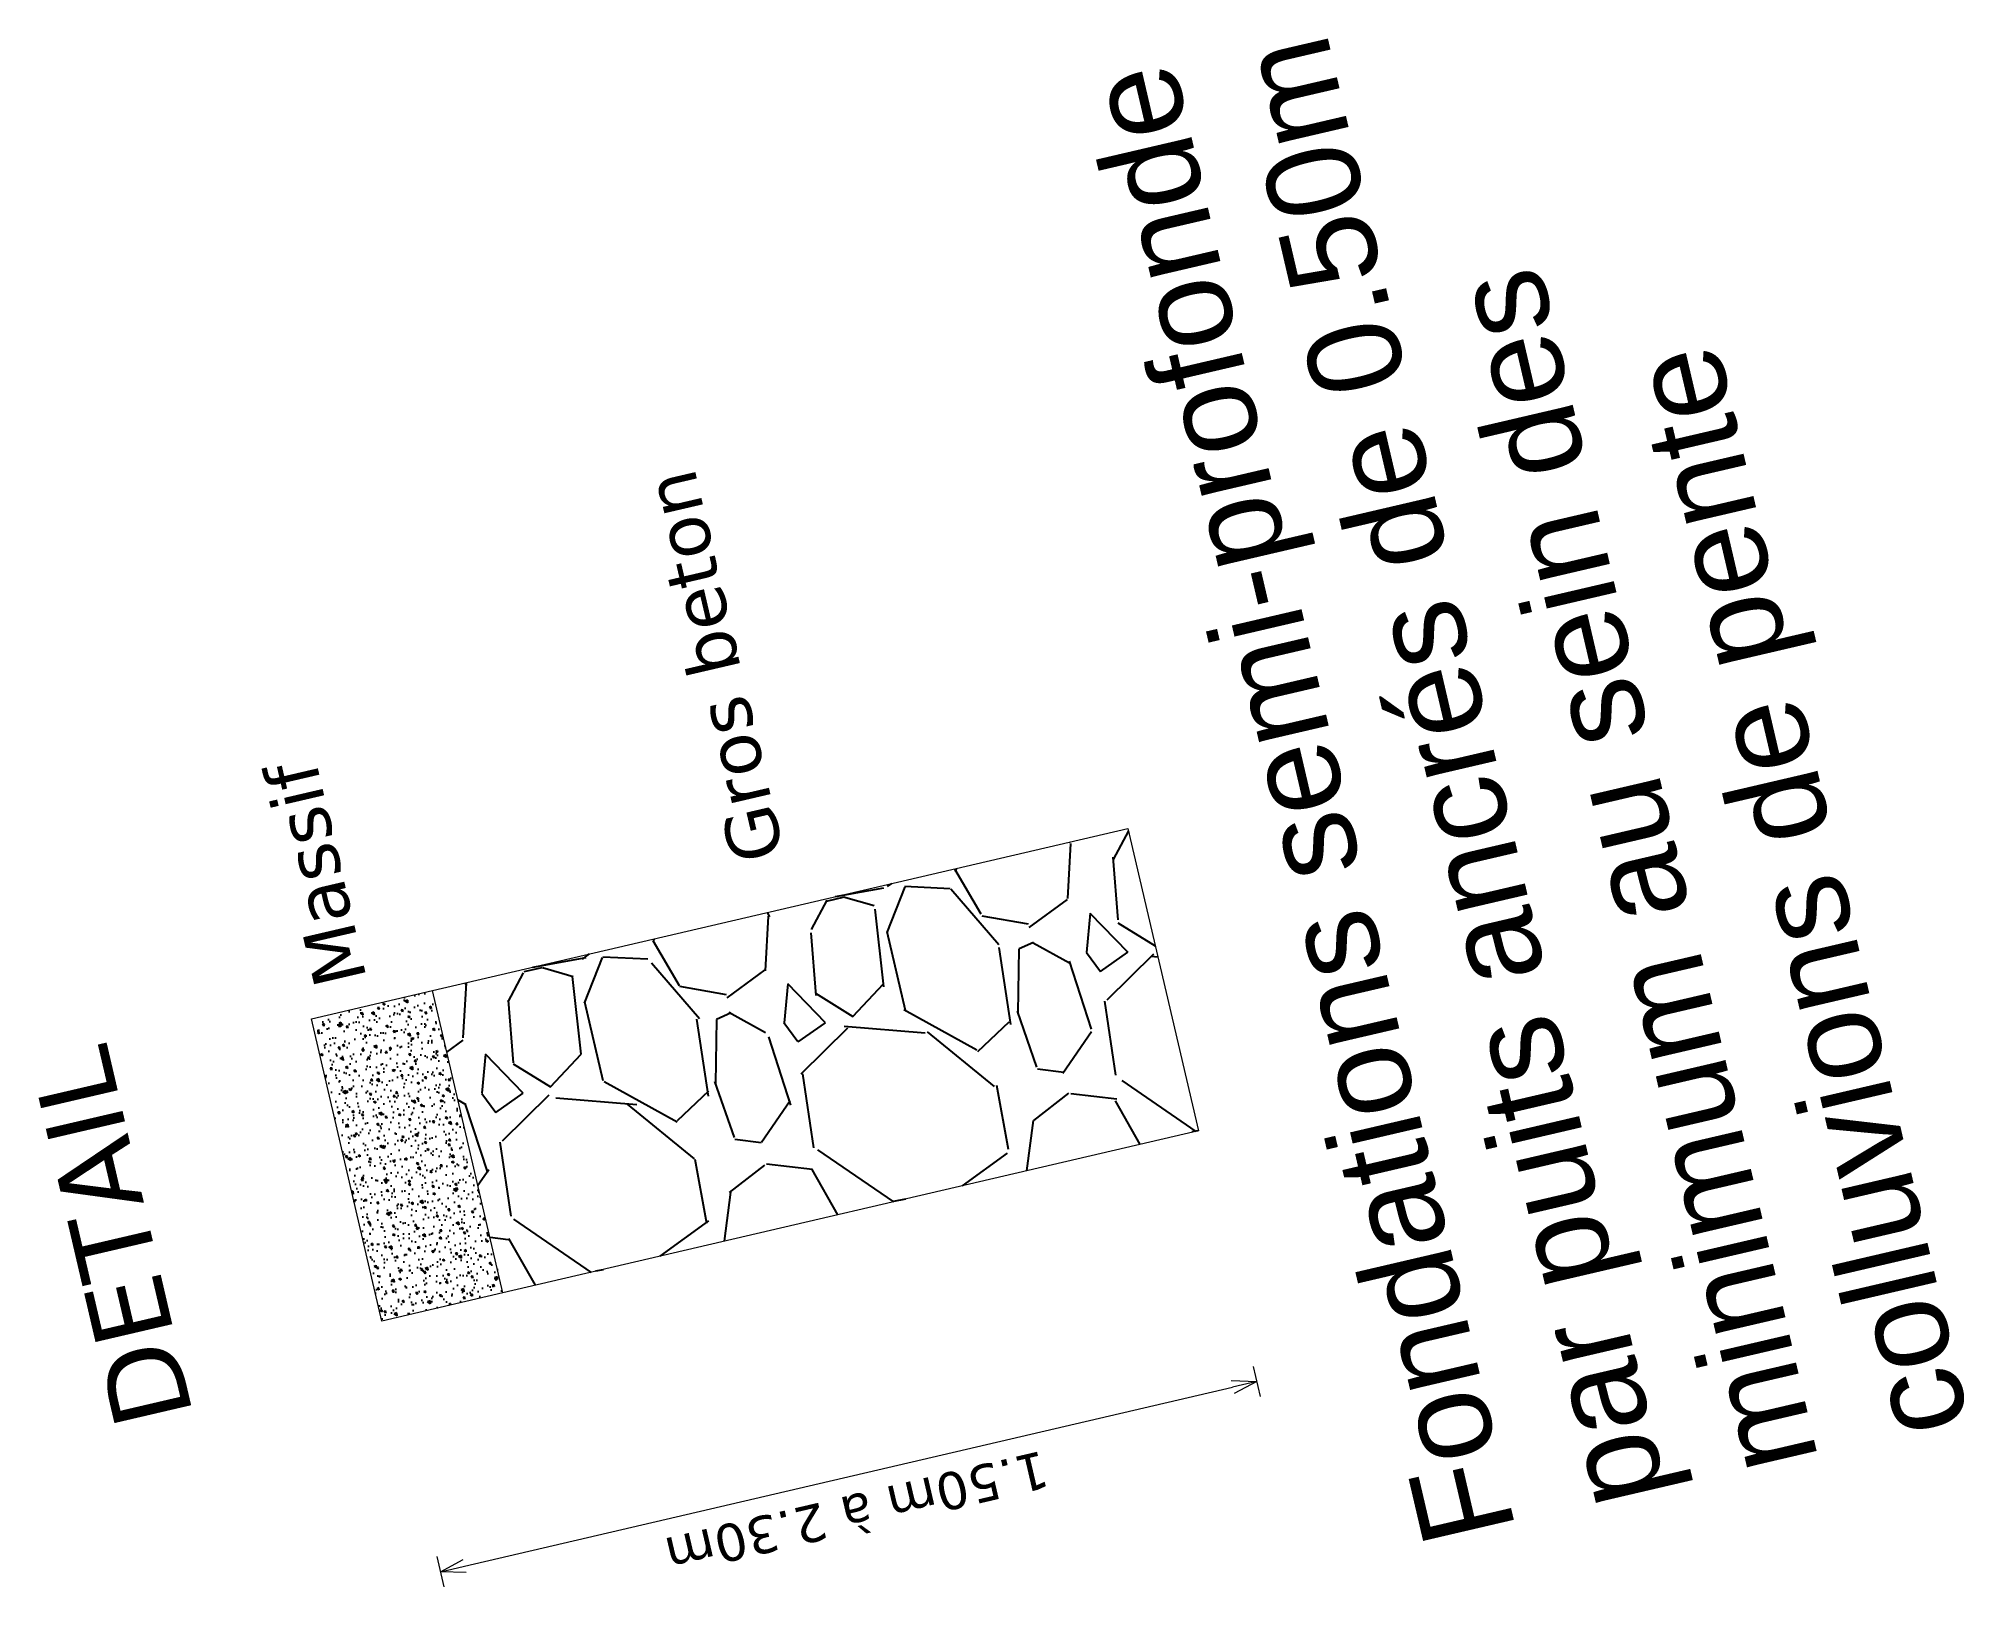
# Model space of a CAD drawing. Header units: metres. Extents: x -49 to 867749, y -579737 to 170817.
# Drawn here: x 596408.83 to 596415.03, y 139729.02 to 139734.1 of the extents above; entities that cross this region are included whole.
import ezdxf
from ezdxf.enums import TextEntityAlignment as Align

# ---------------------------------------------------------------- set-up
doc = ezdxf.new("R2010")
doc.units = ezdxf.units.M
doc.header["$MEASUREMENT"] = 0
doc.header["$PDMODE"] = 3
doc.header["$PDSIZE"] = 0.1
for name, pattern in [('01', [0.15, 0.1, -0.05]), ('02', [0.28, 0.2, -0.08]), ('AXES2', [1.125, 0.75, -0.125, 0.125, -0.125])]:
    doc.linetypes.add(name, pattern=pattern)
for name, color, linetype in [('00-AXE-0.00', 14, 'AXES2'), ('01-CLOISON-0.25', 3, 'Continuous'), ('01-DOUBLAGE-0.0x', 6, 'Continuous'), ('01-ISOL-0.08', 43, 'ISOLATION'), ('01-SANITAIRE-0.15', 44, 'Continuous'), ('02-VU-CACHE-01-0.10', 133, '01'), ('06-COT-50&100-0.20', 2, 'Continuous'), ('06-TXT-DETAILS-DIVERS-02.20', 2, 'Continuous'), ('06-TXT-DIVERS-0.20', 70, 'Continuous'), ('06-TXT-ETIQUETTES SURFACES', 210, 'Continuous'), ('07-PLAFONDS-0.13', 5, 'Continuous'), ('08-VU-0.13', 44, 'Continuous'), ('08-VU-0.20', 32, 'Continuous'), ('BAT_HACHURES', 252, 'Continuous')]:
    doc.layers.add(name, color=color, linetype=linetype)
for name, color, linetype, lineweight in [('01-BETON-0.40', 4, 'Continuous', 40), ('01-MEN-CP-0.15', 2, 'Continuous', 18), ('01-MOBILIER-0.10', 10, 'Continuous', 9), ('ACSP - Béton', 252, 'Continuous', 18), ('ACSP - Cotes', 7, 'Continuous', 18), ('ACSP - Longrines', 7, 'Continuous', 18)]:
    doc.layers.add(name, color=color, linetype=linetype, lineweight=lineweight)
doc.styles.add('ARIAL', font='arial.ttf')
doc.styles.add('COT', font='verdana.ttf')
doc.styles.add('locaux 100', font='verdana.ttf', dxfattribs={"height": 0.22})
doc.styles.add('locaux 20', font='verdana.ttf', dxfattribs={"height": 0.07})
doc.styles.get("Standard").update_dxf_attribs({"font": 'arial.ttf'})
doc.linetypes.add('ISOLATION', pattern='A,0.0001,-0.1,[134,ltypeshp.shx,S=0.1,R=0,X=-0.1,Y=0],-0.2,[134,ltypeshp.shx,S=0.1,R=180,X=0.1,Y=0],-0.1', length=0.4001)
doc.dimstyles.new('COT50', dxfattribs={"dimtxt": 0.12, "dimasz": 0.08, "dimexe": 0.05, "dimexo": 0, "dimgap": 0.05, "dimtad": 1, "dimdec": 0, "dimlfac": 100, "dimzin": 0, "dimdsep": 46, "dimtxsty": 'COT', "dimblk": 'OPEN30', "dimcen": 0.04, "dimdle": 0.05, "dimclrd": 256, "dimclre": 256, "dimclrt": 6, "dimadec": 0, "dimazin": 0, "dimtm": 1e-09, "dimtfac": 1, "dimtdec": 0, "dimtmove": 1, "dimatfit": 0, "dimldrblk": 'OPEN30', "dimfxl": 0.05, "dimfxlon": 1, "dimtolj": 1, "dimtzin": 0, "dimlwd": -1, "dimlwe": -1, "dimarcsym": 0})
pattern_1 = [(153.1213, (596274.1655, 139608.9727), (-0.508568, 3.563897), [0.375, -4.125]), (98.1213, (596274.1655, 139608.9727), (-3.50528, -1.52943), [0.3, -3.3]), (203.5727, (596274.123, 139609.2697), (-4.013844, 2.034466), [0.3187, -3.50571]), (149.3055, (596273.1917, 139608.7457), (-0.4054, 5.38476), [0.5625, -6.1875]), (199.757, (596273.158, 139609.1944), (-5.80433, 3.44561), [0.47805, -5.25857]), (94.3054, (596273.1917, 139608.7457), (-5.80433, 3.44561), [0.45, -4.95]), (124.1213, (596273.3216, 139609.2894), (1.28301, 3.363613), [0.375, -4.125]), (69.1213, (596273.3216, 139609.2894), (-3.80727, 0.36172), [0.3, -3.3]), (174.5727, (596273.4285, 139609.5697), (-2.52426, 3.725335), [0.3187, -3.50571]), (140.6213, (596274.1655, 139608.9727), (-1.634815, -0.318644), [0, -3.26, 0, -3.35, 0, -3.3125]), (110.6213, (596274.1655, 139608.9727), (-2.219172, 0.833324), [0, -1.91, 0, -3.185, 0, -1.2625]), (70.6213, (596274.4187, 139607.8868), (-0.496093, 2.625028), [0, -1.25, 0, -3.9, 0, -5.175]), (60.6213, (596274.5322, 139607.3998), (-1.14941, 2.726175), [0, -1.625, 0, -2.59, 0, -3.675])]

msp = doc.modelspace()

# ---------------------------------------------------------------- texts
at = {"layer": 'ACSP - Cotes', "insert": (596413.2926, 139729.2237), "char_height": 0.3, "attachment_point": 1, "rotation": 103.12127, "style": 'ARIAL'}
msp.add_mtext_dynamic_manual_height_columns('Fondations semi-profonde par puits ancrés de 0.50m minimum au sein des colluvions de pente', width=4.969839, gutter_width=1.5, heights=[0], dxfattribs=at)
at = {"layer": 'ACSP - Longrines', "style": 'locaux 100'}
for s, height, p in [('Gros beton', 0.1698, (596411.2283, 139731.4665)), ('Massif', 0.1698, (596409.8831, 139731.0668)), ('DETAIL', 0.25384, (596409.3244, 139729.6611))]:
    msp.add_text(s, height=height, rotation=103.12127, dxfattribs=at).set_placement(p)

# ---------------------------------------------------------------- blocks, each defined once
blk = doc.blocks.new('_Open30')
at = {"color": 0, "linetype": 'ByBlock', "lineweight": -2}
for p, q in [((-1, 0.268), (0, 0)), ((0, 0), (-1, -0.268)), ((0, 0), (-1, 0))]:
    blk.add_line(p, q, dxfattribs=at)
blk = doc.blocks.new('*D1026')
at = {"layer": 'ACSP - Cotes', "transparency": 16777216}
for p, q in [((596412.7376, 139729.8196), (596412.7603, 139729.7222)), ((596410.1974, 139729.1761), (596412.6711, 139729.7528)), ((596410.1081, 139729.2067), (596410.1308, 139729.1093))]:
    blk.add_line(p, q, dxfattribs=at)
at = {"layer": 'Defpoints', "color": 0, "transparency": 16777216}
for p in [(596412.5608, 139730.5783), (596409.9313, 139729.9654), (596412.749, 139729.7709)]:
    blk.add_point(p, dxfattribs=at)
at = {"layer": 'ACSP - Cotes', "transparency": 16777216, "xscale": 0.08, "yscale": 0.08, "zscale": 0.08}
for p, rotation in [((596412.749, 139729.7709), 13.12127037986355), ((596410.1195, 139729.158), 193.1212703798636)]:
    blk.add_blockref('_Open30', p, dxfattribs=dict(at, rotation=rotation))
at = {"layer": 'ACSP - Cotes', "color": 6, "transparency": 16777216, "insert": (596411.4612, 139729.3488), "char_height": 0.12, "attachment_point": 5, "rotation": 193.12127, "style": 'COT'}
blk.add_mtext('\\A1;1.50m à 2.30m', dxfattribs=at)
blk = doc.blocks.new('ModulePlancherVerre')
at = {"layer": '08-VU-0.13'}
for points in [[(0.12, 1.685), (0.31, 1.685), (0.31, 1.495), (0.12, 1.495)], [(0.35, 1.685), (0.54, 1.685), (0.54, 1.495), (0.35, 1.495)], [(0.58, 1.685), (0.77, 1.685), (0.77, 1.495), (0.58, 1.495)], [(0.12, 1.455), (0.31, 1.455), (0.31, 1.265), (0.12, 1.265)], [(0.35, 1.455), (0.54, 1.455), (0.54, 1.265), (0.35, 1.265)], [(0.58, 1.455), (0.77, 1.455), (0.77, 1.265), (0.58, 1.265)], [(0.12, 1.225), (0.31, 1.225), (0.31, 1.035), (0.12, 1.035)], [(0.35, 1.225), (0.54, 1.225), (0.54, 1.035), (0.35, 1.035)], [(0.58, 1.225), (0.77, 1.225), (0.77, 1.035), (0.58, 1.035)], [(0.12, 0.995), (0.31, 0.995), (0.31, 0.805), (0.12, 0.805)], [(0.35, 0.995), (0.54, 0.995), (0.54, 0.805), (0.35, 0.805)], [(0.58, 0.995), (0.77, 0.995), (0.77, 0.805), (0.58, 0.805)], [(0.12, 0.765), (0.31, 0.765), (0.31, 0.575), (0.12, 0.575)], [(0.35, 0.765), (0.54, 0.765), (0.54, 0.575), (0.35, 0.575)], [(0.58, 0.765), (0.77, 0.765), (0.77, 0.575), (0.58, 0.575)], [(0.12, 0.535), (0.31, 0.535), (0.31, 0.345), (0.12, 0.345)], [(0.35, 0.535), (0.54, 0.535), (0.54, 0.345), (0.35, 0.345)], [(0.58, 0.535), (0.77, 0.535), (0.77, 0.345), (0.58, 0.345)], [(0.12, 0.305), (0.31, 0.305), (0.31, 0.115), (0.12, 0.115)], [(0.35, 0.305), (0.54, 0.305), (0.54, 0.115), (0.35, 0.115)], [(0.58, 0.305), (0.77, 0.305), (0.77, 0.115), (0.58, 0.115)]]:
    blk.add_lwpolyline(points, close=True, dxfattribs=at)
at = {"layer": '08-VU-0.20'}
blk.add_lwpolyline([(0, 0), (0.89, 0), (0.89, 1.8), (0, 1.8)], close=True, dxfattribs=at)
blk = doc.blocks.new('fen150')
at = {"linetype": '01'}
blk.add_lwpolyline([(-1.55, 0), (-1.55, 0.3882), (-0.05, 0.3882), (-0.05, 0)], dxfattribs=at)
blk.add_lwpolyline([(-1.5248, 0.2916), (-0.0759, -0.0966), (-0.05, 0), (-1.4989, 0.3882)], close=True, dxfattribs=at)
for points in [[(-1.6, -0.1), (-1.55, -0.1), (-1.55, 0), (-1.6, 0)], [(-1.55, -0.1), (-1.5, -0.1), (-1.5, 0), (-1.55, 0)], [(-0.05, -0.1), (0, -0.1), (0, 0), (-0.05, 0)], [(-1.55, -0.1), (-0.05, -0.1), (-0.05, 0), (-1.55, 0)], [(-0.1, -0.1), (-0.05, -0.1), (-0.05, 0), (-0.1, 0)]]:
    blk.add_lwpolyline(points, close=True)
blk.add_arc((-0.05, 0), 1.5, 165, 180, dxfattribs=at)
blk = doc.blocks.new('Spot-directionnel')
h = blk.add_hatch(color=256)
h.dxf.hatch_style = 1
h.paths.add_polyline_path([(0.0778, 0.0778), (0, 0), (0.0778, -0.0778, 0.414214)])
h = blk.add_hatch(color=256)
h.dxf.hatch_style = 1
h.paths.add_polyline_path([(-0.0566, 0.0566, 0.414214), (-0.0566, -0.0566), (0, 0)])
for p, q in [((-0.0566, -0.0566), (0.0778, 0.0778)), ((-0.0566, 0.0566), (0.0778, -0.0778))]:
    blk.add_line(p, q)
for radius, start, end in [(0.08, 45, 315), (0.11, 315, 45)]:
    blk.add_arc((0, 0), radius, start, end)
blk = doc.blocks.new('LuminaireSuspendu')
for p, q in [((-0.0354, 0.0354), (0.0354, -0.0354)), ((-0.0354, -0.0354), (0.0354, 0.0354))]:
    blk.add_line(p, q)
for radius in [0.15, 0.05]:
    blk.add_circle((0, 0), radius)
blk = doc.blocks.new('Eclairage-Pl-60x60')
for p, q in [((-0.3, 0.3), (0.3, -0.3)), ((-0.3, -0.3), (0.3, 0.3))]:
    blk.add_line(p, q)
for points in [[(-0.3, -0.3), (0.3, -0.3), (0.3, 0.3), (-0.3, 0.3)], [(-0.25, -0.25), (0.25, -0.25), (0.25, 0.25), (-0.25, 0.25)]]:
    blk.add_lwpolyline(points, close=True)
blk = doc.blocks.new('*D325')
at = {"layer": '06-COT-50&100-0.20', "transparency": 16777216}
for p, q in [((596087.4876, 139710.773), (596087.585, 139710.7957)), ((596089.0619, 139704.2398), (596087.5545, 139710.7064)), ((596089.1287, 139704.1732), (596089.0313, 139704.1505))]:
    blk.add_line(p, q, dxfattribs=at)
at = {"layer": 'Defpoints', "color": 0, "transparency": 16777216}
for p in [(596087.5363, 139710.7843), (596086.6913, 139710.5874), (596089.2263, 139704.196)]:
    blk.add_point(p, dxfattribs=at)
at = {"layer": '06-COT-50&100-0.20', "transparency": 16777216, "xscale": 0.08, "yscale": 0.08, "zscale": 0.08}
for p, rotation in [((596087.5363, 139710.7843), 103.1212703830424), ((596089.08, 139704.1619), 283.1212703830424)]:
    blk.add_blockref('_Open30', p, dxfattribs=dict(at, rotation=rotation))
at = {"layer": '06-COT-50&100-0.20', "color": 6, "transparency": 16777216, "insert": (596088.1984, 139707.4475), "char_height": 0.12, "attachment_point": 5, "rotation": 103.12127, "style": 'COT'}
blk.add_mtext('\\A1;680', dxfattribs=at)
blk = doc.blocks.new('*D326')
at = {"layer": '06-COT-50&100-0.20', "transparency": 16777216}
for p, q in [((596085.8985, 139717.5902), (596085.9959, 139717.6129)), ((596087.4274, 139711.2518), (596085.9654, 139717.5237)), ((596087.3968, 139711.1625), (596087.4942, 139711.1852))]:
    blk.add_line(p, q, dxfattribs=at)
at = {"layer": 'Defpoints', "color": 0, "transparency": 16777216}
for p in [(596085.9472, 139717.6016), (596085.2852, 139717.4473), (596086.7105, 139711.0025)]:
    blk.add_point(p, dxfattribs=at)
at = {"layer": '06-COT-50&100-0.20', "transparency": 16777216, "xscale": 0.08, "yscale": 0.08, "zscale": 0.08}
for p, rotation in [((596085.9472, 139717.6016), 103.1212703830424), ((596087.4455, 139711.1739), 283.1212703830424)]:
    blk.add_blockref('_Open30', p, dxfattribs=dict(at, rotation=rotation))
at = {"layer": '06-COT-50&100-0.20', "color": 6, "transparency": 16777216, "insert": (596086.5869, 139714.3622), "char_height": 0.12, "attachment_point": 5, "rotation": 103.12127, "style": 'COT'}
blk.add_mtext('\\A1;660', dxfattribs=at)
blk = doc.blocks.new('*D327')
at = {"layer": '06-COT-50&100-0.20', "transparency": 16777216}
for p, q in [((596083.3333, 139728.5952), (596083.4307, 139728.6179)), ((596085.8383, 139718.069), (596083.4002, 139728.5286)), ((596085.8077, 139717.9798), (596085.9051, 139718.0025))]:
    blk.add_line(p, q, dxfattribs=at)
at = {"layer": 'Defpoints', "color": 0, "transparency": 16777216}
for p in [(596083.382, 139728.6065), (596081.0887, 139728.072), (596083.5632, 139717.4566)]:
    blk.add_point(p, dxfattribs=at)
at = {"layer": '06-COT-50&100-0.20', "transparency": 16777216, "xscale": 0.08, "yscale": 0.08, "zscale": 0.08}
for p, rotation in [((596083.382, 139728.6065), 103.1212703830424), ((596085.8564, 139717.9911), 283.1212703830424)]:
    blk.add_blockref('_Open30', p, dxfattribs=dict(at, rotation=rotation))
at = {"layer": '06-COT-50&100-0.20', "color": 6, "transparency": 16777216, "insert": (596084.5097, 139723.2733), "char_height": 0.12, "attachment_point": 5, "rotation": 103.12127, "style": 'COT'}
blk.add_mtext('\\A1;1090', dxfattribs=at)
blk = doc.blocks.new('*D328')
at = {"layer": '06-COT-50&100-0.20', "transparency": 16777216}
for p, q in [((596087.6073, 139725.2155), (596087.5846, 139725.3129)), ((596087.5181, 139725.246), (596082.1227, 139723.9884)), ((596082.0562, 139723.9215), (596082.0335, 139724.0189))]:
    blk.add_line(p, q, dxfattribs=at)
at = {"layer": 'Defpoints', "color": 0, "transparency": 16777216}
for p in [(596087.8771, 139724.0582), (596082.0448, 139723.9702), (596082.133, 139723.5921)]:
    blk.add_point(p, dxfattribs=at)
at = {"layer": '06-COT-50&100-0.20', "transparency": 16777216, "xscale": 0.08, "yscale": 0.08, "zscale": 0.08}
for p, rotation in [((596087.596, 139725.2642), 13.12127038304243), ((596082.0448, 139723.9702), 193.1212703830424)]:
    blk.add_blockref('_Open30', p, dxfattribs=dict(at, rotation=rotation))
at = {"layer": '06-COT-50&100-0.20', "color": 6, "transparency": 16777216, "insert": (596084.8459, 139724.5077), "char_height": 0.12, "attachment_point": 5, "rotation": 193.12127, "style": 'COT'}
blk.add_mtext('\\A1;570', dxfattribs=at)
blk = doc.blocks.new('P90')
at = {"linetype": 'Continuous'}
for points in [[(-0.05, 0.9295), (-0.05, 0), (-0.08, 0), (-0.08, 0.9295)], [(-0.965, -0.03), (-0.965, -0.1), (-1.03, -0.1), (-1.03, 0), (-0.98, 0), (-0.98, -0.03)], [(0, 0), (0, -0.1), (-0.065, -0.1), (-0.065, -0.03), (-0.05, -0.03), (-0.05, 0)]]:
    blk.add_lwpolyline(points, close=True, dxfattribs=at)
blk.add_arc((-0.0434, -0.0064), 0.9366, 92.23877, 179.60621, dxfattribs=at)
at = {"linetype": 'Continuous', "text_generation_flag": 6}
blk.add_attdef('TEXTE', text='', height=0.08, rotation=90, dxfattribs=at).set_placement((-0.1883, 0.4692), align=Align.CENTER)
blk = doc.blocks.new('*D329')
at = {"layer": '06-COT-50&100-0.20', "transparency": 16777216}
for p, q in [((596079.5985, 139723.3487), (596079.5758, 139723.4461)), ((596079.5092, 139723.3792), (596074.0165, 139722.0988)), ((596073.9499, 139722.032), (596073.9272, 139722.1294))]:
    blk.add_line(p, q, dxfattribs=at)
at = {"layer": 'Defpoints', "color": 0, "transparency": 16777216}
for p in [(596073.9386, 139722.0807), (596079.8989, 139722.0599), (596074.2197, 139720.8747)]:
    blk.add_point(p, dxfattribs=at)
at = {"layer": '06-COT-50&100-0.20', "transparency": 16777216, "xscale": 0.08, "yscale": 0.08, "zscale": 0.08}
for p, rotation in [((596079.5872, 139723.3974), 13.12127038304243), ((596073.9386, 139722.0807), 193.1212703830424)]:
    blk.add_blockref('_Open30', p, dxfattribs=dict(at, rotation=rotation))
at = {"layer": '06-COT-50&100-0.20', "color": 6, "transparency": 16777216, "insert": (596076.7885, 139722.6292), "char_height": 0.12, "attachment_point": 5, "rotation": 193.12127, "style": 'COT'}
blk.add_mtext('\\A1;580', dxfattribs=at)
blk = doc.blocks.new('elem-cuis')
for p, q in [((0.115, -0.81), (0.115, -1.11)), ((0.2075, -0.81), (0.2075, -1.11)), ((0.3, -0.81), (0.3, -1.11)), ((0.3925, -0.81), (0.3925, -1.11)), ((0.485, -0.81), (0.485, -1.11))]:
    blk.add_line(p, q)
blk.add_lwpolyline([(0, -1.2), (0.6, -1.2), (0.6, 0), (0, 0)], close=True)
for points in [[(0.165, -0.39), (0.435, -0.39, 0.414214), (0.485, -0.34), (0.485, -0.1, 0.414214), (0.435, -0.05), (0.165, -0.05, 0.414214), (0.115, -0.1), (0.115, -0.34, 0.414214)], [(0.165, -0.43), (0.435, -0.43, -0.414214), (0.485, -0.48), (0.485, -0.72, -0.414214), (0.435, -0.77), (0.165, -0.77, -0.414214), (0.115, -0.72), (0.115, -0.48, -0.414214)]]:
    blk.add_lwpolyline(points, format="xyb", close=True)
for centre, radius in [((0.3, -0.29), 0.03), ((0.075, -0.33), 0.015), ((0.075, -0.33), 0.015), ((0.075, -0.41), 0.02), ((0.075, -0.49), 0.015), ((0.3, -0.53), 0.03)]:
    blk.add_circle(centre, radius)
blk = doc.blocks.new('P180')
for points in [[(-1.85, 0.915), (-1.85, 0), (-1.88, 0), (-1.88, 0.915)], [(-0.08, 0.915), (-0.08, 0), (-0.05, 0), (-0.05, 0.915)], [(0, 0), (0, -0.1), (-0.065, -0.1), (-0.065, -0.03), (-0.05, -0.03), (-0.05, 0)]]:
    blk.add_lwpolyline(points, close=True)
at = {"linetype": 'Continuous'}
blk.add_lwpolyline([(-1.93, 0), (-1.93, -0.1), (-1.865, -0.1), (-1.865, -0.03), (-1.88, -0.03), (-1.88, 0)], close=True, dxfattribs=at)
for centre, start, end in [((-1.88, 0), 0, 90), ((-0.05, 0), 90, 180)]:
    blk.add_arc(centre, 0.915, start, end)
at = {"linetype": 'Continuous', "text_generation_flag": 6}
blk.add_attdef('TEXTE', (-0.1883, 0.5982), '', height=0.08, rotation=90, dxfattribs=at)
blk = doc.blocks.new('P90-15')
at = {"linetype": 'Continuous'}
for points in [[(-0.05, 0.9295), (-0.05, 0), (-0.08, 0), (-0.08, 0.9295)], [(-0.965, -0.03), (-0.965, -0.15), (-1.03, -0.15), (-1.03, 0), (-0.98, 0), (-0.98, -0.03)], [(0, 0), (0, -0.15), (-0.065, -0.15), (-0.065, -0.03), (-0.05, -0.03), (-0.05, 0)]]:
    blk.add_lwpolyline(points, close=True, dxfattribs=at)
blk.add_arc((-0.0434, -0.0064), 0.9366, 92.23877, 179.60621, dxfattribs=at)
at = {"linetype": 'Continuous', "text_generation_flag": 6}
blk.add_attdef('TEXTE', text='', height=0.08, rotation=90, dxfattribs=at).set_placement((-0.1883, 0.4692), align=Align.CENTER)
blk = doc.blocks.new('*D330')
at = {"layer": '06-COT-50&100-0.20', "transparency": 16777216}
for p, q in [((596081.8874, 139723.9849), (596081.9101, 139723.8875)), ((596081.8208, 139723.918), (596079.8112, 139723.4496)), ((596079.7219, 139723.4801), (596079.7446, 139723.3827))]:
    blk.add_line(p, q, dxfattribs=at)
at = {"layer": 'Defpoints', "color": 0, "transparency": 16777216}
for p in [(596081.828, 139724.2398), (596079.6625, 139723.735), (596079.7332, 139723.4314)]:
    blk.add_point(p, dxfattribs=at)
at = {"layer": '06-COT-50&100-0.20', "transparency": 16777216, "xscale": 0.08, "yscale": 0.08, "zscale": 0.08}
for p, rotation in [((596081.8987, 139723.9362), 13.12127038304243), ((596079.7332, 139723.4314), 193.1212703830424)]:
    blk.add_blockref('_Open30', p, dxfattribs=dict(at, rotation=rotation))
at = {"layer": '06-COT-50&100-0.20', "color": 6, "transparency": 16777216, "insert": (596080.8412, 139723.5755), "char_height": 0.12, "attachment_point": 5, "rotation": 193.12127, "style": 'COT'}
blk.add_mtext('\\A1;222', dxfattribs=at)
blk = doc.blocks.new('*D331')
at = {"layer": '06-COT-50&100-0.20', "transparency": 16777216}
for p, q in [((596087.7284, 139715.4457), (596087.7511, 139715.3483)), ((596087.6618, 139715.3789), (596081.728, 139713.9957)), ((596081.6388, 139714.0263), (596081.6615, 139713.9289))]:
    blk.add_line(p, q, dxfattribs=at)
at = {"layer": 'Defpoints', "color": 0, "transparency": 16777216}
for p in [(596087.6946, 139715.5908), (596081.605, 139714.1713), (596081.6501, 139713.9776)]:
    blk.add_point(p, dxfattribs=at)
at = {"layer": '06-COT-50&100-0.20', "transparency": 16777216, "xscale": 0.08, "yscale": 0.08, "zscale": 0.08}
for p, rotation in [((596087.7397, 139715.397), 13.12127038304243), ((596081.6501, 139713.9776), 193.1212703830424)]:
    blk.add_blockref('_Open30', p, dxfattribs=dict(at, rotation=rotation))
at = {"layer": '06-COT-50&100-0.20', "color": 6, "transparency": 16777216, "insert": (596084.7205, 139714.5777), "char_height": 0.12, "attachment_point": 5, "rotation": 193.12127, "style": 'COT'}
blk.add_mtext('\\A1;625', dxfattribs=at)
blk = doc.blocks.new('*D332')
at = {"layer": '06-COT-50&100-0.20', "transparency": 16777216}
for p, q in [((596081.5414, 139714.0036), (596081.5641, 139713.9062)), ((596081.4748, 139713.9367), (596079.8999, 139713.5696)), ((596079.8106, 139713.6001), (596079.8333, 139713.5027))]:
    blk.add_line(p, q, dxfattribs=at)
at = {"layer": 'Defpoints', "color": 0, "transparency": 16777216}
for p in [(596081.5076, 139714.1486), (596079.7768, 139713.7451), (596079.822, 139713.5514)]:
    blk.add_point(p, dxfattribs=at)
at = {"layer": '06-COT-50&100-0.20', "transparency": 16777216, "xscale": 0.08, "yscale": 0.08, "zscale": 0.08}
for p, rotation in [((596081.5527, 139713.9549), 13.12127038304243), ((596079.822, 139713.5514), 193.1212703830424)]:
    blk.add_blockref('_Open30', p, dxfattribs=dict(at, rotation=rotation))
at = {"layer": '06-COT-50&100-0.20', "color": 6, "transparency": 16777216, "insert": (596080.7129, 139713.6433), "char_height": 0.12, "attachment_point": 5, "rotation": 193.12127, "style": 'COT'}
blk.add_mtext('\\A1;178', dxfattribs=at)
blk = doc.blocks.new('*D333')
at = {"layer": '06-COT-50&100-0.20', "transparency": 16777216}
for p, q in [((596079.7133, 139713.5774), (596079.736, 139713.48)), ((596079.6467, 139713.5106), (596077.8052, 139713.0813)), ((596077.7386, 139713.0144), (596077.7159, 139713.1118))]:
    blk.add_line(p, q, dxfattribs=at)
at = {"layer": 'Defpoints', "color": 0, "transparency": 16777216}
for p in [(596079.6567, 139713.8198), (596077.7272, 139713.0631), (596077.8412, 139712.5743)]:
    blk.add_point(p, dxfattribs=at)
at = {"layer": '06-COT-50&100-0.20', "transparency": 16777216, "xscale": 0.08, "yscale": 0.08, "zscale": 0.08}
for p, rotation in [((596079.7246, 139713.5287), 13.12127038304243), ((596077.7272, 139713.0631), 193.1212703830424)]:
    blk.add_blockref('_Open30', p, dxfattribs=dict(at, rotation=rotation))
at = {"layer": '06-COT-50&100-0.20', "color": 6, "transparency": 16777216, "insert": (596078.7515, 139713.1864), "char_height": 0.12, "attachment_point": 5, "rotation": 193.12127, "style": 'COT'}
blk.add_mtext('\\A1;205', dxfattribs=at)
blk = doc.blocks.new('*D334')
at = {"layer": '06-COT-50&100-0.20', "transparency": 16777216}
for p, q in [((596091.3311, 139709.2405), (596091.3538, 139709.1432)), ((596091.2645, 139709.1737), (596081.4574, 139706.8877)), ((596081.3682, 139706.9182), (596081.3909, 139706.8208))]:
    blk.add_line(p, q, dxfattribs=at)
at = {"layer": 'Defpoints', "color": 0, "transparency": 16777216}
for p in [(596090.7942, 139711.5437), (596080.7632, 139709.5136), (596081.3795, 139706.8695)]:
    blk.add_point(p, dxfattribs=at)
at = {"layer": '06-COT-50&100-0.20', "transparency": 16777216, "xscale": 0.08, "yscale": 0.08, "zscale": 0.08}
for p, rotation in [((596091.3424, 139709.1919), 13.12127038304243), ((596081.3795, 139706.8695), 193.1212703830424)]:
    blk.add_blockref('_Open30', p, dxfattribs=dict(at, rotation=rotation))
at = {"layer": '06-COT-50&100-0.20', "color": 6, "transparency": 16777216, "insert": (596086.3865, 139707.9211), "char_height": 0.12, "attachment_point": 5, "rotation": 193.12127, "style": 'COT'}
blk.add_mtext('\\A1;1023', dxfattribs=at)
blk = doc.blocks.new('*D335')
at = {"layer": '06-COT-50&100-0.20', "transparency": 16777216}
for p, q in [((596079.0497, 139726.6726), (596079.1471, 139726.6953)), ((596079.3526, 139725.5932), (596079.1165, 139726.606)), ((596079.3221, 139725.5039), (596079.4195, 139725.5266))]:
    blk.add_line(p, q, dxfattribs=at)
at = {"layer": 'Defpoints', "color": 0, "transparency": 16777216}
for p in [(596078.9814, 139726.6567), (596079.0984, 139726.6839), (596079.2539, 139725.488)]:
    blk.add_point(p, dxfattribs=at)
at = {"layer": '06-COT-50&100-0.20', "transparency": 16777216, "xscale": 0.08, "yscale": 0.08, "zscale": 0.08}
for p, rotation in [((596079.0984, 139726.6839), 103.1212703830424), ((596079.3708, 139725.5152), 283.1212703830424)]:
    blk.add_blockref('_Open30', p, dxfattribs=dict(at, rotation=rotation))
at = {"layer": '06-COT-50&100-0.20', "color": 6, "transparency": 16777216, "insert": (596079.125, 139726.074), "char_height": 0.12, "attachment_point": 5, "rotation": 103.12127, "style": 'COT'}
blk.add_mtext('\\A1;120', dxfattribs=at)
blk = doc.blocks.new('*D336')
at = {"layer": '06-COT-50&100-0.20', "transparency": 16777216}
for p, q in [((596078.8454, 139727.5491), (596078.9427, 139727.5718)), ((596079.0234, 139727.0053), (596078.9122, 139727.4825)), ((596078.9929, 139726.916), (596079.0903, 139726.9387))]:
    blk.add_line(p, q, dxfattribs=at)
at = {"layer": 'Defpoints', "color": 0, "transparency": 16777216}
for p in [(596078.7771, 139727.5332), (596078.8941, 139727.5604), (596078.9247, 139726.9001)]:
    blk.add_point(p, dxfattribs=at)
at = {"layer": '06-COT-50&100-0.20', "transparency": 16777216, "xscale": 0.08, "yscale": 0.08, "zscale": 0.08}
for p, rotation in [((596078.8941, 139727.5604), 103.1212703830424), ((596079.0416, 139726.9274), 283.1212703830424)]:
    blk.add_blockref('_Open30', p, dxfattribs=dict(at, rotation=rotation))
at = {"layer": '06-COT-50&100-0.20', "color": 6, "transparency": 16777216, "insert": (596078.8584, 139727.2184), "char_height": 0.12, "attachment_point": 5, "rotation": 103.12127, "style": 'COT'}
blk.add_mtext('\\A1;65', dxfattribs=at)
blk = doc.blocks.new('*D337')
at = {"layer": '06-COT-50&100-0.20', "transparency": 16777216}
for p, q in [((596079.3526, 139725.5932), (596079.3345, 139725.6711)), ((596079.3221, 139725.5039), (596079.4195, 139725.5266)), ((596079.4048, 139725.3692), (596079.3708, 139725.5152)), ((596079.3561, 139725.3578), (596079.4535, 139725.3805)), ((596079.423, 139725.2912), (596079.4412, 139725.2133))]:
    blk.add_line(p, q, dxfattribs=at)
at = {"layer": 'Defpoints', "color": 0, "transparency": 16777216}
for p in [(596079.2539, 139725.488), (596079.3708, 139725.5152), (596079.2879, 139725.3419)]:
    blk.add_point(p, dxfattribs=at)
at = {"layer": '06-COT-50&100-0.20', "transparency": 16777216, "xscale": 0.08, "yscale": 0.08, "zscale": 0.08}
for p, rotation in [((596079.3708, 139725.5152), 283.1212703830424), ((596079.4048, 139725.3692), 103.1212703830424)]:
    blk.add_blockref('_Open30', p, dxfattribs=dict(at, rotation=rotation))
at = {"layer": '06-COT-50&100-0.20', "color": 6, "transparency": 16777216, "insert": (596079.235, 139725.6068), "char_height": 0.12, "attachment_point": 5, "rotation": 103.12127, "style": 'COT'}
blk.add_mtext('\\A1;15', dxfattribs=at)
blk = doc.blocks.new('*D338')
at = {"layer": '06-COT-50&100-0.20', "transparency": 16777216}
for p, q in [((596079.0234, 139727.0053), (596079.0053, 139727.0832)), ((596078.9929, 139726.916), (596079.0903, 139726.9387)), ((596079.0984, 139726.6839), (596079.0416, 139726.9274)), ((596079.0497, 139726.6726), (596079.1471, 139726.6953)), ((596079.1165, 139726.606), (596079.1347, 139726.5281))]:
    blk.add_line(p, q, dxfattribs=at)
at = {"layer": 'Defpoints', "color": 0, "transparency": 16777216}
for p in [(596079.0416, 139726.9274), (596078.9247, 139726.9001), (596078.9814, 139726.6567)]:
    blk.add_point(p, dxfattribs=at)
at = {"layer": '06-COT-50&100-0.20', "transparency": 16777216, "xscale": 0.08, "yscale": 0.08, "zscale": 0.08}
for p, rotation in [((596079.0416, 139726.9274), 283.1212703830424), ((596079.0984, 139726.6839), 103.1212703830424)]:
    blk.add_blockref('_Open30', p, dxfattribs=dict(at, rotation=rotation))
at = {"layer": '06-COT-50&100-0.20', "color": 6, "transparency": 16777216, "insert": (596078.9604, 139726.7801), "char_height": 0.12, "attachment_point": 5, "rotation": 103.12127, "style": 'COT'}
blk.add_mtext('\\A1;25', dxfattribs=at)
blk = doc.blocks.new('lav')
for p, q in [((0, 0.5), (-0.3497, 0.5)), ((0, 0), (0, 0.5)), ((-0.3163, 0.45), (-0.15, 0.4)), ((-0.1167, 0.3667), (-0.1167, 0.25)), ((-0.1167, 0.1333), (-0.1167, 0.25)), ((-0.3163, 0.05), (-0.15, 0.1)), ((0, 0), (-0.3497, 0))]:
    blk.add_line(p, q)
blk.add_circle((-0.1667, 0.25), 0.025)
for centre, radius, start, end in [((-0.3295, 0.4181), 0.0844, 103.8031, 129.32701), ((1.5112, 0.2308), 1.911, 172.40536, 179.42341), ((-0.3247, 0.425), 0.0264, 71.56505, 161.56505), ((0.4976, 0.2639), 0.864, 168.69007, 180.92107), ((-0.1722, 0.3444), 0.0598, 21.80141, 68.19859), ((1.5112, 0.2692), 1.911, 180.57659, 187.59464), ((0.4976, 0.2361), 0.864, 179.07893, 191.30993), ((-0.1722, 0.1556), 0.0598, 291.80141, 338.19859), ((-0.3247, 0.075), 0.0264, 198.43495, 288.43495), ((-0.3397, 0.0617), 0.0625, 226.07607, 260.79383)]:
    blk.add_arc(centre, radius, start, end)
blk = doc.blocks.new('A$C7248341E')
at = {"layer": '00-AXE-0.00'}
for p, q in [((-596054.0717, -139671.3578), (-596054.0717, -139655.0343)), ((-596048.4967, -139671.3578), (-596048.4967, -139655.0343)), ((-596042.9217, -139671.3578), (-596042.9217, -139655.0343)), ((-596061.2217, -139671.3525), (-596061.2217, -139656.2769)), ((-596104.0139, -139661.63), (-596042.1467, -139661.63)), ((-596103.7139, -139669.3579), (-596041.8467, -139669.3579))]:
    blk.add_line(p, q, dxfattribs=at)
at = {"layer": '00-AXE-0.00', "linetype": 'Continuous'}
for centre in [(-596041.0467, -139659.38), (-596041.0467, -139661.63), (-596041.0467, -139669.3579), (-596061.2217, -139672.1525), (-596054.0717, -139672.1578), (-596048.4967, -139672.1578), (-596042.9217, -139672.1578)]:
    blk.add_circle(centre, 0.3, dxfattribs=at)
at = {"layer": '01-BETON-0.40'}
for points in [[(-596054.1967, -139657.3269), (-596057.4026, -139657.3269), (-596057.4026, -139657.5769), (-596054.1967, -139657.5769), (-596054.1967, -139659.6278), (-596053.9467, -139659.6278), (-596053.9467, -139655.6843), (-596054.1967, -139655.6843)], [(-596061.0967, -139661.555), (-596061.3467, -139661.555), (-596061.3467, -139670.4078), (-596061.0967, -139670.4078)], [(-596054.1967, -139665.765), (-596054.1967, -139661.5578), (-596053.9467, -139661.5578), (-596053.9467, -139665.765)], [(-596053.9467, -139667.8578), (-596053.9467, -139670.4078), (-596054.1967, -139670.4078), (-596054.1967, -139667.8578)]]:
    blk.add_lwpolyline(points, close=True, dxfattribs=at)
at = {"layer": '01-CLOISON-0.25'}
for points in [[(-596060.9467, -139661.505), (-596060.9467, -139659.7278), (-596058.4771, -139659.7278), (-596058.4771, -139659.6278), (-596060.9467, -139659.6278), (-596060.9467, -139659.5674), (-596061.0467, -139659.5674), (-596061.0467, -139661.505)], [(-596057.4471, -139659.6278), (-596056.6017, -139659.6278), (-596056.6017, -139661.605), (-596061.0967, -139661.605), (-596061.0967, -139661.505), (-596056.7017, -139661.505), (-596056.7017, -139659.7278), (-596057.4471, -139659.7278)], [(-596061.9966, -139661.555), (-596061.3467, -139661.555), (-596061.3467, -139661.655), (-596061.8966, -139661.655), (-596061.8966, -139662.14), (-596061.3467, -139662.14), (-596061.3467, -139662.24), (-596061.9966, -139662.24)], [(-596053.1467, -139661.8843), (-596053.9467, -139661.8843), (-596053.9467, -139661.7343), (-596053.1467, -139661.7343)], [(-596052.1167, -139661.8843), (-596045.1467, -139661.8843), (-596045.1467, -139661.7343), (-596052.1167, -139661.7343)], [(-596043.9467, -139661.7343), (-596043.0467, -139661.7343), (-596043.0467, -139661.8843), (-596043.9467, -139661.8843)], [(-596050.3967, -139661.8843), (-596050.4967, -139661.8843), (-596050.4967, -139664.1078), (-596050.3967, -139664.1078)], [(-596046.8467, -139661.8843), (-596046.9467, -139661.8843), (-596046.9467, -139664.1078), (-596046.8467, -139664.1078)], [(-596045.2967, -139662.0311), (-596045.3967, -139662.0311), (-596045.3967, -139661.8843), (-596045.2967, -139661.8843)], [(-596045.2967, -139663.9611), (-596045.3967, -139663.9611), (-596045.3967, -139664.1078), (-596045.2967, -139664.1078)], [(-596048.6767, -139664.2578), (-596053.9467, -139664.2578), (-596053.9467, -139664.1078), (-596048.6767, -139664.1078)], [(-596047.6467, -139664.1078), (-596045.1467, -139664.1078), (-596045.1467, -139664.2578), (-596047.6467, -139664.2578)], [(-596043.0467, -139664.2578), (-596043.9467, -139664.2578), (-596043.9467, -139664.1078), (-596043.0467, -139664.1078)], [(-596061.9966, -139665.15), (-596061.3467, -139665.15), (-596061.3467, -139665.25), (-596061.8966, -139665.25), (-596061.8966, -139665.735), (-596061.3467, -139665.735), (-596061.3467, -139665.835), (-596061.9966, -139665.835)]]:
    blk.add_lwpolyline(points, close=True, dxfattribs=at)
at = {"layer": '01-DOUBLAGE-0.0x'}
for points in [[(-596042.6967, -139664.608), (-596042.6967, -139661.2278), (-596042.7967, -139661.2278), (-596042.7967, -139661.1778), (-596042.6467, -139661.1778), (-596042.6467, -139664.6078), (-596042.6967, -139664.608)], [(-596061.3467, -139670.5078), (-596060.9967, -139670.5078), (-596060.9967, -139667.9579), (-596060.9467, -139667.9579), (-596060.9467, -139670.5578), (-596061.3467, -139670.5578), (-596061.3467, -139670.5078)], [(-596053.9468, -139670.5079), (-596054.2967, -139670.5078), (-596054.2967, -139667.9579), (-596054.3467, -139667.9579), (-596054.3467, -139670.5578), (-596053.9468, -139670.5579)], [(-596043.0467, -139670.5078), (-596042.6967, -139670.5078), (-596042.6967, -139668.5077), (-596042.6467, -139668.5077), (-596042.6467, -139670.5578), (-596043.0467, -139670.5578)]]:
    blk.add_lwpolyline(points, close=True, dxfattribs=at)
at = {"layer": '01-ISOL-0.08', "ltscale": 0.1}
for p, q in [((-596042.7467, -139661.2278), (-596042.7467, -139664.5578)), ((-596061.0467, -139670.4078), (-596061.0467, -139667.9579)), ((-596054.2467, -139670.4078), (-596054.2467, -139667.9579)), ((-596042.7467, -139670.4078), (-596042.7467, -139668.5577)), ((-596061.3467, -139670.4579), (-596060.9967, -139670.4579)), ((-596053.9467, -139670.4579), (-596054.2967, -139670.4579)), ((-596043.0467, -139670.4579), (-596042.6967, -139670.4579))]:
    blk.add_line(p, q, dxfattribs=at)
at = {"layer": '01-MEN-CP-0.15'}
for p, q in [((-596062.7667, -139659.6778), (-596061.0967, -139659.6778)), ((-596056.6517, -139662.7414), (-596056.6517, -139661.655)), ((-596056.6517, -139663.8778), (-596056.6517, -139662.7914)), ((-596046.4967, -139664.2578), (-596046.4967, -139664.1078)), ((-596056.6517, -139666.3828), (-596056.6517, -139665.0078)), ((-596053.9967, -139665.815), (-596053.9967, -139666.7778)), ((-596056.6517, -139667.8078), (-596056.6517, -139666.4328))]:
    blk.add_line(p, q, dxfattribs=at)
for points in [[(-596054.0467, -139659.6278), (-596054.0467, -139659.6778), (-596054.3467, -139659.6778), (-596054.3467, -139657.5769), (-596054.2967, -139657.5769), (-596054.2967, -139659.6278)], [(-596042.8967, -139658.8278), (-596042.7967, -139658.8278), (-596042.7967, -139659.6278), (-596042.8967, -139659.6278)], [(-596054.1967, -139659.5278), (-596054.2967, -139659.5278), (-596054.2967, -139659.6278), (-596054.1967, -139659.6278)], [(-596061.0967, -139659.7278), (-596062.7667, -139659.7278), (-596062.7667, -139659.6278), (-596061.0967, -139659.6278)], [(-596061.0967, -139659.7278), (-596061.0467, -139659.7278), (-596061.0467, -139659.6278), (-596061.0967, -139659.6278)], [(-596061.9966, -139662.24), (-596061.9966, -139661.555), (-596061.0967, -139661.555), (-596061.0967, -139661.505), (-596062.0466, -139661.505), (-596062.0466, -139662.24)], [(-596054.0467, -139665.815), (-596054.3467, -139665.815), (-596054.3467, -139661.5078), (-596054.0467, -139661.5078), (-596054.0467, -139661.5578), (-596054.2967, -139661.5578), (-596054.2967, -139665.765), (-596054.0467, -139665.765)], [(-596054.1967, -139661.5578), (-596054.2967, -139661.5578), (-596054.2967, -139661.6578), (-596054.1967, -139661.6578)], [(-596060.9967, -139661.605), (-596060.9467, -139661.605), (-596060.9467, -139667.8578), (-596060.9967, -139667.8578)], [(-596056.7017, -139661.655), (-596056.6017, -139661.655), (-596056.6017, -139661.605), (-596056.7017, -139661.605)], [(-596056.7017, -139661.655), (-596056.6017, -139661.655), (-596056.6017, -139662.7414), (-596056.7017, -139662.7414)], [(-596054.1967, -139662.4243), (-596054.2967, -139662.4243), (-596054.2967, -139662.5243), (-596054.1967, -139662.5243)], [(-596056.7017, -139662.7914), (-596056.6017, -139662.7914), (-596056.6017, -139662.7414), (-596056.7017, -139662.7414)], [(-596056.7017, -139663.8778), (-596056.6017, -139663.8778), (-596056.6017, -139662.7914), (-596056.7017, -139662.7914)], [(-596054.1967, -139663.2643), (-596054.2967, -139663.2643), (-596054.2967, -139663.3643), (-596054.1967, -139663.3643)], [(-596056.7017, -139663.9278), (-596056.6017, -139663.9278), (-596056.6017, -139663.8778), (-596056.7017, -139663.8778)], [(-596054.1967, -139664.1028), (-596054.2967, -139664.1028), (-596054.2967, -139664.2028), (-596054.1967, -139664.2028)], [(-596056.7017, -139665.0078), (-596056.6017, -139665.0078), (-596056.6017, -139664.9578), (-596056.7017, -139664.9578)], [(-596054.1967, -139664.9428), (-596054.2967, -139664.9428), (-596054.2967, -139665.0428), (-596054.1967, -139665.0428)], [(-596056.7017, -139666.3828), (-596056.6017, -139666.3828), (-596056.6017, -139665.0078), (-596056.7017, -139665.0078)], [(-596054.1967, -139665.665), (-596054.2967, -139665.665), (-596054.2967, -139665.765), (-596054.1967, -139665.765)], [(-596054.0467, -139665.815), (-596053.9467, -139665.815), (-596053.9467, -139665.765), (-596054.0467, -139665.765)], [(-596054.3467, -139666.8928), (-596054.3467, -139665.815), (-596054.0467, -139665.815), (-596054.0467, -139666.8928)], [(-596042.6967, -139666.9578), (-596042.6967, -139666.1578), (-596042.7967, -139666.1578), (-596042.7967, -139666.9578)], [(-596056.7017, -139666.4328), (-596056.6017, -139666.4328), (-596056.6017, -139666.3828), (-596056.7017, -139666.3828)], [(-596056.7017, -139667.8078), (-596056.6017, -139667.8078), (-596056.6017, -139666.4328), (-596056.7017, -139666.4328)], [(-596054.0467, -139666.8278), (-596053.9467, -139666.8278), (-596053.9467, -139666.7778), (-596054.0467, -139666.7778)], [(-596056.7017, -139667.8578), (-596056.6017, -139667.8578), (-596056.6017, -139667.8078), (-596056.7017, -139667.8078)], [(-596060.9467, -139667.9578), (-596061.0967, -139667.9578), (-596061.0967, -139667.8578), (-596060.9467, -139667.8578)], [(-596060.9467, -139667.8578), (-596054.3467, -139667.8578), (-596054.3467, -139667.9578), (-596060.9467, -139667.9578)], [(-596054.3467, -139667.8578), (-596060.9467, -139667.8578), (-596060.9467, -139667.9578), (-596054.3467, -139667.9578)], [(-596060.6617, -139667.8578), (-596060.6017, -139667.8578), (-596060.6017, -139667.9578), (-596060.6617, -139667.9578)], [(-596058.6717, -139667.8578), (-596058.6117, -139667.8578), (-596058.6117, -139667.9578), (-596058.6717, -139667.9578)], [(-596058.6117, -139667.8578), (-596058.5617, -139667.8578), (-596058.5617, -139667.9578), (-596058.6117, -139667.9578)], [(-596058.6117, -139667.8578), (-596057.1117, -139667.8578), (-596057.1117, -139667.9578), (-596058.6117, -139667.9578)], [(-596057.1617, -139667.8578), (-596057.1117, -139667.8578), (-596057.1117, -139667.9578), (-596057.1617, -139667.9578)], [(-596057.1117, -139667.8578), (-596057.0617, -139667.8578), (-596057.0617, -139667.9578), (-596057.1117, -139667.9578)], [(-596056.6817, -139667.8578), (-596056.6217, -139667.8578), (-596056.6217, -139667.9578), (-596056.6817, -139667.9578)], [(-596054.6917, -139667.8578), (-596054.6317, -139667.8578), (-596054.6317, -139667.9578), (-596054.6917, -139667.9578)], [(-596054.1967, -139667.9578), (-596054.3467, -139667.9578), (-596054.3467, -139667.8578), (-596054.1967, -139667.8578)], [(-596061.3967, -139670.5078), (-596062.2467, -139670.5078), (-596062.2467, -139670.4078), (-596061.3967, -139670.4078)], [(-596061.3467, -139670.5078), (-596061.3967, -139670.5078), (-596061.3967, -139670.4078), (-596061.3467, -139670.4078)], [(-596053.8967, -139670.5078), (-596053.9467, -139670.5078), (-596053.9467, -139670.4078), (-596053.8967, -139670.4078)], [(-596052.9467, -139670.5078), (-596053.8967, -139670.5078), (-596053.8967, -139670.4078), (-596052.9467, -139670.4078)], [(-596049.2967, -139670.4078), (-596051.3467, -139670.4078), (-596051.3467, -139670.5078), (-596049.2967, -139670.5078)], [(-596045.6467, -139670.4078), (-596047.6967, -139670.4078), (-596047.6967, -139670.5078), (-596045.6467, -139670.5078)], [(-596043.0967, -139670.5078), (-596044.0467, -139670.5078), (-596044.0467, -139670.4078), (-596043.0967, -139670.4078)], [(-596043.0467, -139670.5078), (-596043.0967, -139670.5078), (-596043.0967, -139670.4078), (-596043.0467, -139670.4078)]]:
    blk.add_lwpolyline(points, close=True, dxfattribs=at)
blk.add_lwpolyline([(-596061.9966, -139665.835), (-596061.9966, -139665.15), (-596062.0466, -139665.15), (-596062.0466, -139665.885), (-596061.3467, -139665.885), (-596061.3467, -139665.835), (-596061.9966, -139665.835)], dxfattribs=at)
at = {"layer": '01-MEN-CP-0.15', "linetype": '01'}
for points in [[(-596058.6117, -139667.9578), (-596058.6117, -139668.3461), (-596057.1117, -139668.3461), (-596057.1117, -139667.9578)], [(-596057.1117, -139667.9578), (-596057.8617, -139668.3461), (-596058.6117, -139667.9578)]]:
    blk.add_lwpolyline(points, dxfattribs=at)
at = {"layer": '01-MOBILIER-0.10', "linetype": '01'}
for points in [[(-596060.8467, -139661.705), (-596060.8467, -139662.605), (-596058.8467, -139662.605), (-596058.8467, -139661.705)], [(-596058.6467, -139662.105), (-596057.8467, -139662.105), (-596057.8467, -139661.705), (-596058.6467, -139661.705)]]:
    blk.add_lwpolyline(points, close=True, dxfattribs=at)
at = {"layer": '01-SANITAIRE-0.15', "linetype": '02'}
blk.add_lwpolyline([(-596097.0149, -139667.0577), (-596088.6369, -139667.0577), (-596086.6914, -139665.2925), (-596052.0952, -139665.2925), (-596051.6467, -139664.8439), (-596051.6467, -139656.9041), (-596052.0952, -139656.4556), (-596056.9006, -139656.4556), (-596056.9006, -139656.0556), (-596051.9295, -139656.0556), (-596051.2467, -139656.7385), (-596051.2467, -139665.0096), (-596051.9295, -139665.6925), (-596086.537, -139665.6925), (-596088.4825, -139667.4577), (-596097.5306, -139667.4577), (-596098.7255, -139666.2629), (-596098.7255, -139660.9278), (-596098.3255, -139660.9278), (-596098.3255, -139666.0972), (-596097.3649, -139667.0577)], dxfattribs=at)
blk.add_lwpolyline([(-596097.1164, -139666.4577), (-596088.8686, -139666.4577), (-596083.6223, -139661.6975), (-596052.5952, -139661.6975), (-596052.1467, -139661.2489), (-596052.1467, -139657.4041), (-596052.5952, -139656.9556), (-596056.9006, -139656.9556), (-596056.9006, -139656.5556), (-596052.4295, -139656.5556), (-596051.7467, -139657.2385), (-596051.7467, -139661.4146), (-596052.4295, -139662.0975), (-596083.4679, -139662.0975), (-596088.7141, -139666.8577), (-596097.2821, -139666.8577), (-596098.1255, -139666.0143), (-596098.1255, -139660.9278), (-596097.7255, -139660.9278), (-596097.7255, -139665.8487)], close=True, dxfattribs=at)
at = {"layer": '01-SANITAIRE-0.15'}
for centre, radius in [((-596061.6217, -139661.8975), 0.2), ((-596061.0445, -139661.7716), 0.025), ((-596053.6717, -139662.0093), 0.075), ((-596046.5967, -139662.1343), 0.2), ((-596043.3217, -139662.0093), 0.075), ((-596061.6217, -139662.365), 0.075), ((-596046.5967, -139662.8343), 0.2), ((-596061.6217, -139665.025), 0.075), ((-596061.6217, -139665.4925), 0.2)]:
    blk.add_circle(centre, radius, dxfattribs=at)
at = {"layer": '02-VU-CACHE-01-0.10', "linetype": '02'}
for p, q in [((-596054.1967, -139661.5578), (-596054.1967, -139659.6278)), ((-596053.9467, -139661.5578), (-596053.9467, -139659.6278)), ((-596054.1967, -139667.8578), (-596054.1967, -139665.765)), ((-596053.9467, -139665.765), (-596053.9467, -139667.8578))]:
    blk.add_line(p, q, dxfattribs=at)
at = {"layer": '06-COT-50&100-0.20'}
for points in [[(-596054.0467, -139665.815), (-596053.9467, -139665.815), (-596053.9467, -139666.7778), (-596054.0467, -139666.7778)], [(-596054.0467, -139667.7928), (-596054.3467, -139667.7928), (-596054.3467, -139667.8578), (-596054.0467, -139667.8578)]]:
    blk.add_lwpolyline(points, close=True, dxfattribs=at)
at = {"layer": '06-TXT-DETAILS-DIVERS-02.20'}
for points in [[(-596054.3251, -139662.6843), (-596054.8611, -139662.6843)], [(-596043.5321, -139663.4259), (-596043.8798, -139663.4259)], [(-596043.6967, -139663.6618), (-596043.8798, -139663.6618)], [(-596043.5321, -139663.9302), (-596043.8798, -139663.9302)], [(-596056.6191, -139665.2022), (-596055.6509, -139665.2022)], [(-596054.3251, -139666.0155), (-596054.8611, -139666.0155)]]:
    blk.add_lwpolyline(points, dxfattribs=at)
at = {"layer": '07-PLAFONDS-0.13'}
for p, q in [((-596052.3967, -139656.6278), (-596052.3967, -139660.8278)), ((-596051.7967, -139656.6278), (-596051.7967, -139660.8278)), ((-596051.1967, -139656.6278), (-596051.1967, -139660.8278)), ((-596050.5967, -139656.6278), (-596050.5967, -139660.8278)), ((-596049.9967, -139656.6278), (-596049.9967, -139660.8278)), ((-596049.3967, -139656.6278), (-596049.3967, -139660.8278)), ((-596048.7967, -139656.6278), (-596048.7967, -139660.8278)), ((-596048.1967, -139656.6278), (-596048.1967, -139660.8278)), ((-596047.5967, -139656.6278), (-596047.5967, -139660.8278)), ((-596046.9967, -139656.6278), (-596046.9967, -139660.8278)), ((-596046.3967, -139656.6278), (-596046.3967, -139660.8278)), ((-596045.7967, -139656.6278), (-596045.7967, -139660.8278)), ((-596045.1967, -139656.6278), (-596045.1967, -139660.8278)), ((-596044.5967, -139656.6278), (-596044.5967, -139660.8278)), ((-596052.9967, -139659.6278), (-596043.9967, -139659.6278)), ((-596052.9967, -139660.2278), (-596043.9967, -139660.2278)), ((-596044.8467, -139662.0928), (-596044.8467, -139663.8928)), ((-596044.2467, -139662.0928), (-596044.2467, -139663.8928)), ((-596043.6467, -139662.0928), (-596043.6467, -139663.8928)), ((-596059.8967, -139662.2428), (-596059.8967, -139665.2428)), ((-596059.2967, -139662.2428), (-596059.2967, -139665.2428)), ((-596058.6967, -139662.2428), (-596058.6967, -139665.2428)), ((-596058.0967, -139662.2428), (-596058.0967, -139665.2428)), ((-596057.4967, -139662.2428), (-596057.4967, -139665.2428)), ((-596043.0467, -139662.6928), (-596045.3767, -139662.6928)), ((-596060.4967, -139662.8428), (-596056.8967, -139662.8428)), ((-596043.0467, -139663.2928), (-596045.3767, -139663.2928)), ((-596060.4967, -139663.4428), (-596056.8967, -139663.4428)), ((-596060.4967, -139664.0428), (-596056.8967, -139664.0428)), ((-596060.4967, -139664.6428), (-596056.8967, -139664.6428)), ((-596052.3967, -139665.0656), (-596052.3967, -139669.2656)), ((-596051.7967, -139665.0656), (-596051.7967, -139669.2656)), ((-596051.1967, -139665.0656), (-596051.1967, -139669.2656)), ((-596050.5967, -139665.0656), (-596050.5967, -139669.2656)), ((-596049.9967, -139665.0656), (-596049.9967, -139669.2656)), ((-596049.3967, -139665.0656), (-596049.3967, -139669.2656)), ((-596048.7967, -139665.0656), (-596048.7967, -139669.2656)), ((-596048.1967, -139665.0656), (-596048.1967, -139669.2656)), ((-596047.5967, -139665.0656), (-596047.5967, -139669.2656)), ((-596046.9967, -139665.0656), (-596046.9967, -139669.2656)), ((-596046.3967, -139665.0656), (-596046.3967, -139669.2656)), ((-596045.7967, -139665.0656), (-596045.7967, -139669.2656)), ((-596045.1967, -139665.0656), (-596045.1967, -139669.2656)), ((-596044.5967, -139665.0656), (-596044.5967, -139669.2656)), ((-596052.9967, -139665.6656), (-596043.9967, -139665.6656)), ((-596052.9967, -139666.2656), (-596043.9967, -139666.2656)), ((-596052.9967, -139666.8656), (-596043.9967, -139666.8656)), ((-596052.9967, -139667.4656), (-596043.9967, -139667.4656)), ((-596052.9967, -139668.0656), (-596043.9967, -139668.0656)), ((-596052.9967, -139668.6656), (-596043.9967, -139668.6656)), ((-596059.9915, -139670.8916), (-596059.8784, -139670.7784)), ((-596059.9915, -139670.7784), (-596059.8784, -139670.8916)), ((-596060.7086, -139670.9502), (-596059.5086, -139671.0702)), ((-596059.5086, -139670.9502), (-596060.7086, -139671.0702))]:
    blk.add_line(p, q, dxfattribs=at)
for points in [[(-596052.9967, -139656.6278), (-596043.9967, -139656.6278), (-596043.9967, -139660.8278), (-596052.9967, -139660.8278)], [(-596043.0467, -139662.0928), (-596045.3767, -139662.0928), (-596045.3767, -139663.8928), (-596043.0467, -139663.8928)], [(-596056.8967, -139665.2428), (-596060.4967, -139665.2428), (-596060.4967, -139662.2428), (-596056.8967, -139662.2428)], [(-596052.9967, -139665.0656), (-596043.9967, -139665.0656), (-596043.9967, -139669.2656), (-596052.9967, -139669.2656)], [(-596059.5086, -139670.9502), (-596060.7086, -139670.9502), (-596060.7086, -139671.0702), (-596059.5086, -139671.0702)]]:
    blk.add_lwpolyline(points, close=True, dxfattribs=at)
at = {"layer": '07-PLAFONDS-0.13', "color": 1}
for points in [[(-596051.1967, -139659.6278), (-596050.5967, -139659.6278), (-596050.5967, -139660.2278), (-596051.1967, -139660.2278)], [(-596048.7967, -139659.6278), (-596048.1967, -139659.6278), (-596048.1967, -139660.2278), (-596048.7967, -139660.2278)], [(-596046.3967, -139659.6278), (-596045.7967, -139659.6278), (-596045.7967, -139660.2278), (-596046.3967, -139660.2278)], [(-596051.1467, -139659.6778), (-596050.6467, -139659.6778), (-596050.6467, -139660.1778), (-596051.1467, -139660.1778)], [(-596048.7467, -139659.6778), (-596048.2467, -139659.6778), (-596048.2467, -139660.1778), (-596048.7467, -139660.1778)], [(-596046.3467, -139659.6778), (-596045.8467, -139659.6778), (-596045.8467, -139660.1778), (-596046.3467, -139660.1778)], [(-596051.0967, -139659.7278), (-596050.6967, -139659.7278), (-596050.6967, -139660.1278), (-596051.0967, -139660.1278)], [(-596048.6967, -139659.7278), (-596048.2967, -139659.7278), (-596048.2967, -139660.1278), (-596048.6967, -139660.1278)], [(-596046.2967, -139659.7278), (-596045.8967, -139659.7278), (-596045.8967, -139660.1278), (-596046.2967, -139660.1278)], [(-596051.1967, -139665.6656), (-596050.5967, -139665.6656), (-596050.5967, -139666.2656), (-596051.1967, -139666.2656)], [(-596048.7967, -139665.6656), (-596048.1967, -139665.6656), (-596048.1967, -139666.2656), (-596048.7967, -139666.2656)], [(-596046.3967, -139665.6656), (-596045.7967, -139665.6656), (-596045.7967, -139666.2656), (-596046.3967, -139666.2656)], [(-596051.1467, -139665.7156), (-596050.6467, -139665.7156), (-596050.6467, -139666.2156), (-596051.1467, -139666.2156)], [(-596048.7467, -139665.7156), (-596048.2467, -139665.7156), (-596048.2467, -139666.2156), (-596048.7467, -139666.2156)], [(-596046.3467, -139665.7156), (-596045.8467, -139665.7156), (-596045.8467, -139666.2156), (-596046.3467, -139666.2156)], [(-596051.0967, -139665.7656), (-596050.6967, -139665.7656), (-596050.6967, -139666.1656), (-596051.0967, -139666.1656)], [(-596048.6967, -139665.7656), (-596048.2967, -139665.7656), (-596048.2967, -139666.1656), (-596048.6967, -139666.1656)], [(-596046.2967, -139665.7656), (-596045.8967, -139665.7656), (-596045.8967, -139666.1656), (-596046.2967, -139666.1656)], [(-596051.1967, -139668.0656), (-596050.5967, -139668.0656), (-596050.5967, -139668.6656), (-596051.1967, -139668.6656)], [(-596048.7967, -139668.0656), (-596048.1967, -139668.0656), (-596048.1967, -139668.6656), (-596048.7967, -139668.6656)], [(-596046.3967, -139668.0656), (-596045.7967, -139668.0656), (-596045.7967, -139668.6656), (-596046.3967, -139668.6656)], [(-596051.1467, -139668.1156), (-596050.6467, -139668.1156), (-596050.6467, -139668.6156), (-596051.1467, -139668.6156)], [(-596048.7467, -139668.1156), (-596048.2467, -139668.1156), (-596048.2467, -139668.6156), (-596048.7467, -139668.6156)], [(-596046.3467, -139668.1156), (-596045.8467, -139668.1156), (-596045.8467, -139668.6156), (-596046.3467, -139668.6156)], [(-596051.0967, -139668.1656), (-596050.6967, -139668.1656), (-596050.6967, -139668.5656), (-596051.0967, -139668.5656)], [(-596048.6967, -139668.1656), (-596048.2967, -139668.1656), (-596048.2967, -139668.5656), (-596048.6967, -139668.5656)], [(-596046.2967, -139668.1656), (-596045.8967, -139668.1656), (-596045.8967, -139668.5656), (-596046.2967, -139668.5656)]]:
    blk.add_lwpolyline(points, close=True, dxfattribs=at)
at = {"layer": '07-PLAFONDS-0.13'}
blk.add_circle((-596059.9349, -139670.835), 0.08, dxfattribs=at)
at = {"layer": '08-VU-0.13'}
for p, q in [((-596043.0467, -139661.2278), (-596043.0467, -139657.2278)), ((-596042.6467, -139661.2278), (-596042.6467, -139657.2278)), ((-596043.0467, -139668.5578), (-596043.0467, -139664.5578)), ((-596042.6467, -139668.5077), (-596042.6467, -139664.6078)), ((-596068.1467, -139669.9578), (-596061.3467, -139669.9578)), ((-596053.9467, -139669.9578), (-596043.0467, -139669.9578)), ((-596082.1456, -139670.5579), (-596061.3467, -139670.5578)), ((-596053.9467, -139670.5578), (-596043.0467, -139670.5578))]:
    blk.add_line(p, q, dxfattribs=at)
for points in [[(-596057.3017, -139659.7278), (-596057.3017, -139660.905), (-596060.3467, -139660.905), (-596060.3467, -139659.7278)], [(-596053.3467, -139661.8843), (-596053.3467, -139663.5078), (-596051.0967, -139663.5078), (-596051.0967, -139661.8843)], [(-596049.7967, -139664.1078), (-596049.7967, -139662.4843), (-596047.5467, -139662.4843), (-596047.5467, -139664.1078)]]:
    blk.add_lwpolyline(points, dxfattribs=at)
at = {"layer": '08-VU-0.20'}
for points in [[(-596043.6967, -139658.1343), (-596043.6967, -139661.7343), (-596043.0467, -139661.7343), (-596043.0467, -139658.1343)], [(-596043.6967, -139664.1078), (-596043.6967, -139661.8843), (-596043.0467, -139661.8843), (-596043.0467, -139664.1078)]]:
    blk.add_lwpolyline(points, close=True, dxfattribs=at)
at = {"layer": 'ACSP - Béton'}
for points in [[(-596042.7967, -139664.5578), (-596043.0467, -139664.5578), (-596043.0467, -139661.2278), (-596042.7967, -139661.2278)], [(-596042.7967, -139668.5577), (-596043.0467, -139668.5577), (-596043.0467, -139670.4078), (-596042.7967, -139670.4078)]]:
    blk.add_lwpolyline(points, close=True, dxfattribs=at)
blk.add_blockref('ModulePlancherVerre', (-596062.2509, -139659.6278))
at = {"layer": '01-MEN-CP-0.15'}
ref = blk.add_blockref('P180', (-596060.9467, -139657.6374), dxfattribs=dict(at, xscale=-1, rotation=269.9999999599793))
ref.add_attrib('TEXTE', 'VV PF1/2h + oc verti', (-596061.0754, -139657.8257), dxfattribs={"layer": '0', "linetype": 'Continuous', "height": 0.08, "rotation": 180, "text_generation_flag": 6})
at = {"layer": '01-MEN-CP-0.15', "xscale": -1}
for name, p, rotation in [('P90', (-596057.4471, -139659.7278), 180.0000000066701), ('fen150', (-596042.8967, -139661.2278), 90), ('P180', (-596045.2967, -139662.0311), 269.9999999866598), ('fen150', (-596042.7967, -139668.5578), 90)]:
    blk.add_blockref(name, p, dxfattribs=dict(at, rotation=rotation))
at = {"layer": '01-MEN-CP-0.15'}
ref = blk.add_blockref('P180', (-596053.9467, -139659.6278), dxfattribs=dict(at, xscale=-1, rotation=269.9999999933299))
ref.add_attrib('TEXTE', 'oculus', (-596053.671, -139659.8161), dxfattribs={"layer": '0', "linetype": 'Continuous', "height": 0.08, "rotation": 180, "text_generation_flag": 6})
for name, p, rotation in [('P90-15', (-596053.1467, -139661.8843), 180.0000000066701), ('P90-15', (-596047.6467, -139664.1078), 2.001031983402173e-08), ('P90', (-596056.7017, -139663.9278), 89.9999999933299), ('fen150', (-596042.7967, -139664.5578), 90), ('P90', (-596053.9467, -139667.8578), 270.0000000133402)]:
    blk.add_blockref(name, p, dxfattribs=dict(at, rotation=rotation))
at = {"layer": '01-MEN-CP-0.15', "xscale": -1}
for p in [(-596052.9467, -139670.4078), (-596049.2967, -139670.4078)]:
    blk.add_blockref('fen150', p, dxfattribs=at)
at = {"layer": '01-MEN-CP-0.15'}
blk.add_blockref('fen150', (-596044.0467, -139670.4078), dxfattribs=at)
at = {"layer": '01-SANITAIRE-0.15', "xscale": -1, "rotation": 359.9999999933299}
for p in [(-596043.0967, -139658.7343), (-596043.0967, -139662.4843)]:
    blk.add_blockref('elem-cuis', p, dxfattribs=at)
at = {"layer": '01-SANITAIRE-0.15', "extrusion": (0, 0, -1), "xscale": -1, "zscale": -1, "rotation": 270.0000000133402}
blk.add_blockref('lav', (596057.1017, -139661.605), dxfattribs=at)
at = {"layer": '07-PLAFONDS-0.13'}
for name, p in [('Eclairage-Pl-60x60', (-596052.0967, -139659.9278)), ('Eclairage-Pl-60x60', (-596049.6967, -139659.9278)), ('Eclairage-Pl-60x60', (-596047.2967, -139659.9278)), ('Eclairage-Pl-60x60', (-596044.8967, -139659.9278)), ('Eclairage-Pl-60x60', (-596058.6967, -139660.6778)), ('LuminaireSuspendu', (-596055.7484, -139662.4278)), ('Eclairage-Pl-60x60', (-596052.2217, -139662.9928)), ('Eclairage-Pl-60x60', (-596048.6467, -139662.9928)), ('Eclairage-Pl-60x60', (-596059.5967, -139663.7428)), ('Eclairage-Pl-60x60', (-596057.7967, -139663.7428)), ('Eclairage-Pl-60x60', (-596052.0967, -139665.9656)), ('Eclairage-Pl-60x60', (-596049.6967, -139665.9656)), ('Eclairage-Pl-60x60', (-596047.2967, -139665.9656)), ('Eclairage-Pl-60x60', (-596044.8967, -139665.9656)), ('LuminaireSuspendu', (-596055.7484, -139666.4278)), ('Eclairage-Pl-60x60', (-596052.0967, -139668.3656)), ('Eclairage-Pl-60x60', (-596049.6967, -139668.3656)), ('Eclairage-Pl-60x60', (-596047.2967, -139668.3656)), ('Eclairage-Pl-60x60', (-596044.8967, -139668.3656)), ('Eclairage-Pl-60x60', (-596060.1391, -139669.5305)), ('LuminaireSuspendu', (-596060.1391, -139670.159)), ('Spot-directionnel', (-596060.1934, -139670.5321))]:
    blk.add_blockref(name, p, dxfattribs=at)
at = {"layer": '07-PLAFONDS-0.13', "rotation": 90}
for p in [(-596052.0967, -139661.3163), (-596050.8967, -139661.3163), (-596049.6967, -139661.3163), (-596048.4967, -139661.3163), (-596047.2967, -139661.3163), (-596046.0967, -139661.3163), (-596044.8967, -139661.3163)]:
    blk.add_blockref('Spot-directionnel', p, dxfattribs=at)
at = {"layer": '07-PLAFONDS-0.13', "xscale": -1, "rotation": 180}
for p in [(-596043.3467, -139662.3928), (-596043.3467, -139663.5928)]:
    blk.add_blockref('Spot-directionnel', p, dxfattribs=at)
at = {"layer": '07-PLAFONDS-0.13', "xscale": -1}
for p in [(-596046.1217, -139662.9461), (-596044.5467, -139662.9928)]:
    blk.add_blockref('Eclairage-Pl-60x60', p, dxfattribs=at)
at = {"layer": '00-AXE-0.00'}
for s, p in [('B', (-596041.0467, -139661.63)), ('A', (-596041.0467, -139669.3579)), ('7', (-596061.2217, -139672.1525)), ('8', (-596054.0717, -139672.1578)), ('9', (-596048.4967, -139672.1578)), ('10', (-596042.9217, -139672.1578))]:
    blk.add_text(s, height=0.3, dxfattribs=at).set_placement(p, align=Align.MIDDLE_CENTER)
at = {"layer": '01-SANITAIRE-0.15', "char_height": 0.07, "width": 0.743822, "attachment_point": 5, "rotation": 0, "style": 'locaux 20'}
for insert in [(-596061.6217, -139661.8975), (-596046.5967, -139662.1343), (-596046.5967, -139662.8343), (-596061.6217, -139665.4925)]:
    blk.add_mtext('conduit\\PCTA', dxfattribs=dict(at, insert=insert))
at = {"layer": '01-SANITAIRE-0.15', "char_height": 0.07, "width": 0.158872, "attachment_point": 5, "style": 'locaux 20'}
for s, insert in [('EU', (-596061.0445, -139661.8716)), ('EP', (-596053.6717, -139662.0093)), ('EP', (-596043.3217, -139662.0093)), ('EP', (-596061.6217, -139662.365)), ('EP', (-596061.6217, -139665.025))]:
    blk.add_mtext(s, dxfattribs=dict(at, insert=insert))
at = {"layer": '06-TXT-DETAILS-DIVERS-02.20', "char_height": 0.07, "style": 'locaux 20'}
for s, insert, width, attachment_point, rotation in [('parement bois\\Pacoustique', (-596054.9111, -139662.6843), 0.940956, 6, 360), ('\\pt0.07;évier encastré', (-596043.9298, -139663.4259), 0.940956, 6, 360), ('\\pt0.28;rgt.^Iet portes \\P\\pt0.07;sous plan de travail', (-596043.9298, -139663.6618), 0.940956, 6, 360), ('plan de travail\\Pcontinu en bois h=70', (-596043.9298, -139663.9302), 1.072295, 6, 360), ('châssis bois\\Pvitrage clair \\Ph=240', (-596055.6009, -139665.2022), 0.940956, 4, 0), ('châssis bois\\Pvitrage clair \\Ph=240', (-596054.9111, -139666.0155), 0.940956, 6, 360)]:
    blk.add_mtext(s, dxfattribs=dict(at, insert=insert, width=width, attachment_point=attachment_point, rotation=rotation))
at = {"layer": '06-TXT-DIVERS-0.20', "char_height": 0.25, "width": 2.371479, "attachment_point": 5, "style": 'locaux 100'}
for s, insert in [('rés.3', (-596058.8096, -139660.1936)), ('rés.5', (-596052.1015, -139662.6707)), ('rés.4', (-596048.4473, -139662.6707)), ('LT8', (-596046.0915, -139662.6707)), ('dgt.5', (-596044.6485, -139662.7286)), ('bureau2\\Pinfirmerie', (-596058.6797, -139663.4061)), ('2pers.', (-596058.6797, -139664.6514)), ('S4\\PMaternelle', (-596048.4473, -139664.9673))]:
    blk.add_mtext(s, dxfattribs=dict(at, insert=insert))
at = {"layer": '06-TXT-DIVERS-0.20', "insert": (-596061.6718, -139664.0068), "char_height": 0.25, "width": 2.371479, "attachment_point": 5, "rotation": 90, "style": 'locaux 100'}
blk.add_mtext('LT7', dxfattribs=at)
at = {"layer": '06-TXT-ETIQUETTES SURFACES', "char_height": 0.25, "attachment_point": 5, "style": 'locaux 100'}
for s, insert in [('8m²', (-596058.7126, -139660.6197)), ('8m²', (-596052.1098, -139663.0969)), ('8m²', (-596048.3503, -139663.0969)), ('3m²', (-596045.9945, -139663.0969)), ('5m²', (-596044.5515, -139663.1547)), ('26m²', (-596058.5827, -139664.1213)), ('62m²', (-596048.3503, -139665.6824))]:
    blk.add_mtext(s, dxfattribs=dict(at, insert=insert))
at = {"layer": '06-TXT-ETIQUETTES SURFACES', "insert": (-596061.6718, -139663.0868), "char_height": 0.25, "attachment_point": 5, "rotation": 90, "style": 'locaux 100'}
blk.add_mtext('2m²', dxfattribs=at)
at = {"layer": '06-COT-50&100-0.20'}
for base, p1, p2, picture, middle in [((-596043.0467, -139666.6126), (-596053.9467, -139664.2578), (-596043.0467, -139664.2578), '*D327', (-596048.4967, -139666.5001)), ((-596043.0467, -139662.0043), (-596043.6967, -139661.8843), (-596043.0467, -139661.8843), '*D336', (-596043.3717, -139661.892)), ((-596043.9467, -139662.0043), (-596045.1467, -139661.8843), (-596043.9467, -139661.8843), '*D335', (-596044.5467, -139661.8918)), ((-596054.3467, -139666.6126), (-596060.9467, -139665.8578), (-596054.3467, -139665.9328), '*D326', (-596057.6467, -139666.5001)), ((-596061.3467, -139666.6126), (-596068.1467, -139666.7629), (-596061.3467, -139665.745), '*D325', (-596064.7467, -139666.4999))]:
    dim = blk.add_linear_dim(base=base, p1=p1, p2=p2, dimstyle='COT50', dxfattribs=at)
    dim.commit()
    dim.dimension.update_dxf_attribs({"geometry": picture, "text_midpoint": middle, "insert": (-596804.9864, 472574.2724)})
for base, p1, p2, picture, middle in [((-596043.6967, -139662.0043), (-596043.9467, -139661.8843), (-596043.6967, -139661.8843), '*D338', (-596043.8217, -139662.0043)), ((-596045.1467, -139662.0043), (-596045.2967, -139661.8843), (-596045.1467, -139661.8843), '*D337', (-596045.0267, -139662.0043))]:
    dim = blk.add_linear_dim(base=base, p1=p1, p2=p2, dimstyle='COT50', dxfattribs=at)
    dim.commit()
    dim.dimension.update_dxf_attribs({"geometry": picture, "text_midpoint": middle, "dimtype": 128, "insert": (-596804.9864, 472574.2724)})
for base, p1, p2, picture, middle in [((-596047.2584, -139664.2578), (-596048.4967, -139669.9578), (-596047.6467, -139664.2578), '*D328', (-596047.3709, -139667.1078)), ((-596047.2584, -139661.8843), (-596046.9467, -139664.1078), (-596046.9467, -139661.8843), '*D330', (-596047.3697, -139662.9961)), ((-596047.2584, -139655.9343), (-596048.6317, -139661.7343), (-596048.4967, -139655.9343), '*D329', (-596047.3711, -139658.8343)), ((-596056.9006, -139661.605), (-596056.7017, -139667.8578), (-596056.7017, -139661.605), '*D331', (-596057.0131, -139664.7314)), ((-596056.9006, -139659.7278), (-596056.7017, -139661.505), (-596056.7017, -139659.7278), '*D332', (-596057.0133, -139660.6164)), ((-596056.9006, -139657.5769), (-596056.6017, -139659.6278), (-596057.4026, -139657.5769), '*D333', (-596057.0131, -139658.6024)), ((-596063.7616, -139659.7278), (-596061.3467, -139669.9578), (-596061.0467, -139659.7278), '*D334', (-596063.8741, -139664.8428))]:
    dim = blk.add_linear_dim(base=base, p1=p1, p2=p2, angle=90, dimstyle='COT50', dxfattribs=at)
    dim.commit()
    dim.dimension.update_dxf_attribs({"geometry": picture, "text_midpoint": middle, "insert": (-596804.9864, 472574.2724)})

# ---------------------------------------------------------------- dimensions: what is measured, and where the dimension line sits
at = {"layer": 'ACSP - Cotes'}
dim = msp.add_aligned_dim(p1=(596409.9313, 139729.9654), p2=(596412.5608, 139730.5783), distance=-0.8291, text='1.50m à 2.30m', dimstyle='COT50', dxfattribs=at)
dim.commit()
dim.dimension.update_dxf_attribs({"geometry": '*D1026', "text_midpoint": (596411.4612, 139729.3488)})

# ---------------------------------------------------------------- hatches: boundary and pattern name
at = {"layer": 'BAT_HACHURES'}
h = msp.add_hatch(dxfattribs=at)
h.set_pattern_fill('GRAVEL', color=256)
h.set_pattern_definition([(331.13406, (596273.028205, 139609.44687), (10.581128778, -5.74801825), [0.134536, -13.319088]), (288.09101, (596273.146026, 139609.38192), (-3.698046185, 11.459688234), [0.230868, -22.855925]), (235.631717, (596273.217716, 139609.162466), (8.442680655, 12.236059143), [0.162788, -16.1160326]), (10.39496, (596273.549724, 139608.8394), (-19.70484804, -3.566365619), [0.210238, -20.813558]), (35.954925, (596273.75651, 139608.877335), (-10.551636758, -7.593613219), [0.206155, -20.409373]), (100.39496, (596273.92339, 139608.99838), (3.566365619, -19.70484804), [0.210238, -20.813558]), (140.81551, (596273.885456, 139609.205166), (12.690084881, -10.3904641726), [0.278029, -27.5248485]), (175.376599, (596273.66995, 139609.38083), (-23.01470877, 1.822959195), [0.262488, -25.9863215]), (224.550836, (596273.40832, 139609.40199), (-10.84448991, -10.742301364), [0.21095, -20.884073]), (278.35763, (596273.25799, 139609.254), (-1.5232498, 10.939822213), [0.240832, -11.8007626]), (325.518708, (596273.292994, 139609.015724), (13.4369637704, -9.189559545), [0.311448, -30.833375]), (241.935345, (596273.33472, 139609.80582), (-4.25426047, -8.179319523), [0.106301, -10.523845]), (274.590505, (596273.28471, 139609.71202), (-1.003383778, 13.114618599), [0.202237, -20.0215114]), (328.12127, (596273.3009, 139609.5104), (0.9738918, 0.227013), [0.141421, -1.2727926]), (306.31986, (596273.19992, 139609.41502), (-3.08284786, 4.415433055), [0.076158, -7.539615]), (34.92268, (596273.24503, 139609.35366), (-2.6946624, -1.65493037), [0.107703, -5.277462]), (134.08503, (596273.33334, 139609.41531), (-2.62882212, 2.46764954), [0.174929, -5.656023]), (264.68632, (596273.21163, 139609.54097), (0.519866, 2.1747964), [0.126491, -3.0357867]), (119.51081, (596273.376694, 139608.7888), (-5.191803964, 9.057878979), [0.1772, -17.542845]), (173.467446, (596273.28941, 139608.94301), (11.62086082, -1.398425477), [0.148661, -14.7174077]), (36.31986, (596273.01685, 139609.49556), (-4.415433055, -3.08284786), [0.152315, -7.463458]), (86.73173, (596273.13958, 139609.58578), (-0.651546587, -10.419956192), [0.1772, -17.542845]), (82.565225, (596273.98051, 139608.92955), (-0.81271917, -5.32348453), [0.17088, -8.373124]), (37.89641, (596274.00262, 139609.09899), (-9.577745, -7.36660035), [0.143178, -14.174643]), (169.92268, (596273.98848, 139609.73232), (-5.32348453, 0.81271917), [0.152315, -7.463458]), (120.475295, (596273.83851, 139609.75897), (6.84673433, -11.752541386), [0.167631, -16.5954236]), (172.565225, (596274.09971, 139609.25511), (5.32348453, -0.81271917), [0.08544, -8.458564]), (204.4312, (596274.0021, 139609.67388), (-3.66855417, -1.88194323), [0.05099, -5.0480295]), (269.08503, (596273.95567, 139609.6528), (0.29285315, 3.14868814), [0.206155, -3.9169506]), (289.130276, (596273.95238, 139609.446664), (-3.244020447, 9.511904717), [0.19105, -18.913923]), (46.81134, (596273.42099, 139609.43575), (-1.72077065, -1.4279175), [0.144222, -3.4613293]), (96.278497, (596273.51969, 139609.5409), (-1.9114352535, 17.010185633), [0.251794, -24.9275626]), (164.066666, (596273.49215, 139609.79118), (7.725293785, -2.30647695), [0.102956, -10.192674]), (193.1213, (596273.3932, 139609.8194), (-0.746879, -1.2009046), [0.06, -0.94]), (223.377708, (596273.927704, 139609.420376), (5.909190834, 5.484657116), [0.138924, -13.75352]), (151.13406, (596273.82673, 139609.32496), (-10.581128778, 5.74801825), [0.269072, -13.184552]), (103.1213, (596273.5911, 139609.4549), (-1.2009046, 0.746879), [0.26, -0.74]), (68.426117, (596273.532064, 139609.70807), (4.547113621, 11.328007668), [0.158114, -15.6532743]), (357.175874, (596273.5902, 139609.85511), (4.1225799, -0.06584028), [0.145602, -7.134508]), (310.767246, (596273.735628, 139609.847935), (14.052162094, -16.233814724), [0.237065, -23.469474]), (278.54735, (596273.89043, 139609.66839), (1.977275537, -12.88760573), [0.250799, -24.8290734])])
h.paths.add_polyline_path([(596412.5608, 139730.5783), (596410.3208, 139730.0562), (596410.0938, 139731.0301), (596412.3337, 139731.5522)])
h = msp.add_hatch(dxfattribs=at)
h.set_pattern_fill('AR-CONC', color=256, scale=0.5)
h.set_pattern_definition(pattern_1)
h.paths.add_polyline_path([(596409.9313, 139729.9654), (596409.7042, 139730.9393), (596410.0938, 139731.0301), (596410.3208, 139730.0562)])
h = msp.add_hatch(dxfattribs=at)
h.set_pattern_fill('AR-CONC', color=256, scale=0.5)
h.set_pattern_definition(pattern_1)
h.paths.add_polyline_path([(596409.9313, 139729.9654), (596409.7042, 139730.9393), (596410.0938, 139731.0301), (596410.3208, 139730.0562)])
h = msp.add_hatch(dxfattribs=at)
h.set_pattern_fill('AR-CONC', color=256, scale=0.01)
h.set_pattern_definition([(153.12127, (596274.165546, 139608.97268), (-0.01017135, 0.071277932), [0.0075, -0.0825]), (98.12127, (596274.165546, 139608.97268), (-0.070105538, -0.030588607), [0.006, -0.066]), (203.572715, (596274.1647, 139608.97862), (-0.080276888, 0.040689325), [0.00637402, -0.07011421]), (149.30547, (596274.14607, 139608.96814), (-0.008107965, 0.107695254), [0.01125, -0.12375]), (199.756906, (596274.14539, 139608.97711), (-0.116086637, 0.06891221), [0.009561034, -0.105171376]), (94.305434, (596274.14607, 139608.96814), (-0.116086637, 0.06891221), [0.009, -0.099]), (124.12127, (596274.14867, 139608.979014), (0.025660164, 0.067272253), [0.0075, -0.0825]), (69.12127, (596274.14867, 139608.979014), (-0.076145336, 0.00723444), [0.006, -0.066]), (174.572715, (596274.150806, 139608.98462), (-0.050485172, 0.074506693), [0.00637402, -0.07011421]), (140.62127, (596274.165546, 139608.97268), (-0.0326963024, -0.0063728806), [0, -0.0652, 0, -0.067, 0, -0.06625]), (110.62127, (596274.165546, 139608.97268), (-0.0443834486, 0.016666472), [0, -0.0382, 0, -0.0637, 0, -0.02525]), (70.62127, (596274.170609, 139608.950963), (-0.009921856, 0.0525005517), [0, -0.025, 0, -0.078, 0, -0.1035]), (60.62127, (596274.17288, 139608.941224), (-0.022988218, 0.054523508), [0, -0.0325, 0, -0.0518, 0, -0.0735])])
h.paths.add_polyline_path([(596409.7042, 139730.9393), (596409.9313, 139729.9654), (596410.3208, 139730.0562), (596410.0938, 139731.0301)])

# ---------------------------------------------------------------- linework, layer by layer
at = {"layer": 'ACSP - Cotes'}
for p, q in [((596410.0938, 139731.0301), (596412.3337, 139731.5522)), ((596412.3337, 139731.5522), (596412.5608, 139730.5783)), ((596409.7042, 139730.9393), (596410.0938, 139731.0301)), ((596410.3208, 139730.0562), (596410.0938, 139731.0301)), ((596409.9313, 139729.9654), (596409.7042, 139730.9393)), ((596412.5608, 139730.5783), (596410.3208, 139730.0562)), ((596410.3208, 139730.0562), (596409.9313, 139729.9654))]:
    msp.add_line(p, q, dxfattribs=at)

# ---------------------------------------------------------------- block references
at = {"layer": 'ACSP - Béton', "rotation": 103.1212703830424}
msp.add_blockref('A$C7248341E', (596105.4172, 139804.4893), dxfattribs=at)

msp.set_redraw_order([(e.dxf.handle, doc.entitydb.next_handle()) for e in msp.query("TEXT MTEXT ATTDEF DIMENSION ARC_DIMENSION")])  # texts and dimensions are drawn at this point

doc.saveas('drawing.dxf')
